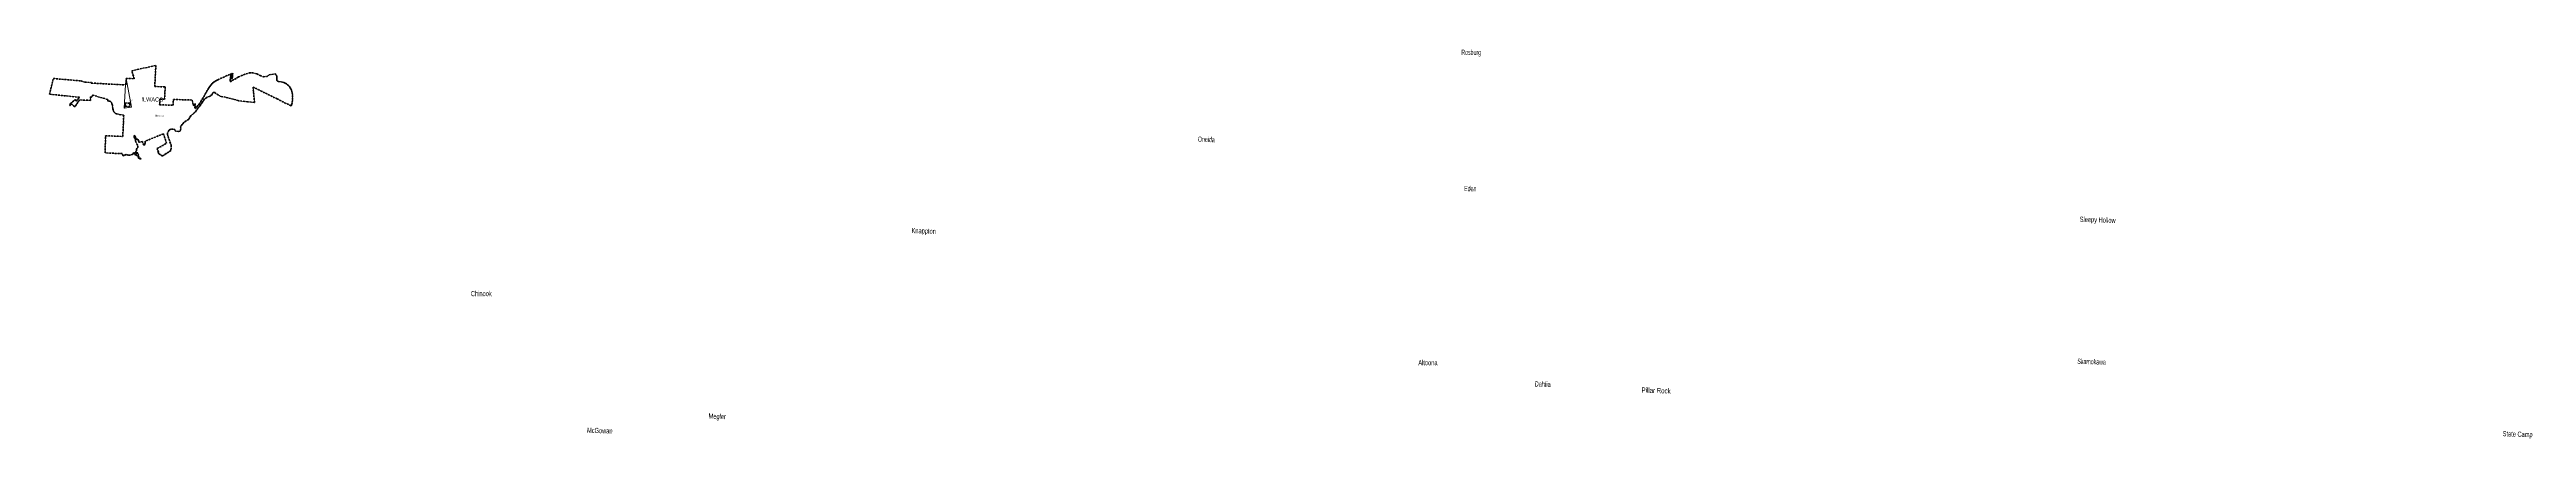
# Model space of a CAD drawing. Header units: feet. Extents: x -903180 to 1023491, y -707744 to 564635.
# Drawn here: x -777555 to -587730, y -447564 to -417695 of the extents above; entities that cross this region are included whole.
import ezdxf

# ---------------------------------------------------------------- set-up
doc = ezdxf.new("R2010")
doc.units = ezdxf.units.FT
doc.header["$LTSCALE"] = 80
doc.linetypes.add('SHORT_DASHED', pattern=[2.7, 1.5, -1.2])
doc.layers.add('13', color=7, linetype='SHORT_DASHED', lineweight=40)
doc.layers.add('58', color=7, linetype='Continuous', lineweight=13)
for name, color, linetype in [('14', 7, 'Continuous'), ('16', 7, 'Continuous'), ('36', 7, 'Continuous')]:
    doc.layers.add(name, color=color, linetype=linetype)

msp = doc.modelspace()

# ---------------------------------------------------------------- hatches: boundary and pattern name
at = {"layer": '58'}
msp.add_hatch(color=256, dxfattribs=at).paths.add_polyline_path([(-763517.68, -419509.38), (-763534.35, -419895.92), (-763710.53, -419976.8), (-763692.93, -419583.54)])

# ---------------------------------------------------------------- linework, layer by layer
at = {"layer": '13'}
for p, q in [((-764813.39, -420099.6), (-764693.28, -420035.5)), ((-773094.36, -421540.48), (-773112.17, -421532.05)), ((-767515.81, -423626.35), (-767498.62, -423815.78))]:
    msp.add_line(p, q, dxfattribs=at)
for points in [[(-773112.17, -421532.05), (-774245.92, -421205.83), (-774265.71, -421200.13), (-774306.91, -421345.47), (-774404.17, -421323.31), (-774415.19, -421606.34), (-775249.44, -421566.82), (-775622.91, -422088.42), (-775853.2, -421902.6), (-775925.59, -421873.53), (-775974.24, -421999.51), (-776011.4, -421984.57), (-775962.93, -421856.94), (-775579.86, -421536.53), (-775496.95, -421655.01), (-775367.01, -421473.36), (-775266.49, -421367.75), (-777555.42, -421129.8), (-777257.89, -419925.87), (-775156.8, -420110.3), (-774849.01, -420203.61), (-774350.27, -420227.26), (-774352.64, -420277.21), (-771721.67, -420419.38), (-771701.67, -420420.46), (-771701.14, -420400.46), (-771688.46, -419916.08), (-771058.4, -419947.28), (-771254.62, -419329.87), (-769409.39, -418922.41), (-769493.47, -420536.14), (-768694.78, -420574.45), (-768733.94, -421516.25), (-769097.81, -421499.15), (-769119.91, -421939.75), (-768082.72, -421981.23), (-768065.09, -421532.77), (-766615.8, -421578.28), (-766529.94, -422020.01), (-766397.54, -421844.31), (-766410.6, -422238.89), (-766258.15, -422090.98), (-766105.02, -421913.21), (-765985.18, -421740.4), (-765971.05, -421720.02), (-765959.68, -421700.4), (-765368.91, -420680.67), (-765356.66, -420659.53), (-765344.81, -420640.67), (-765277.75, -420533.89), (-765179.4, -420407.63), (-765068.4, -420292.34), (-764945.95, -420189.29), (-764813.39, -420099.6)], [(-764693.28, -420035.5), (-764672.3, -420024.31), (-764653.28, -420015.75), (-763692.93, -419583.54), (-763517.68, -419509.38), (-763534.35, -419895.92), (-763710.53, -419976.8), (-763721.02, -420185.8), (-763550.59, -420084.29), (-763078.51, -419806.14), (-762497.37, -419566.09), (-762235.48, -419489.21), (-761984.77, -419498.3), (-761674.29, -419575.84), (-761419.72, -419699.56), (-761149.94, -419791.69), (-760885.73, -419761.1), (-760726.97, -419648.34), (-760279.01, -419565.99), (-760268.66, -419563.14), (-760206.55, -419636.14), (-760147.6, -419730.44), (-760131.39, -419824.75), (-760128.45, -419957.38), (-760124.03, -420069.37), (-760090.13, -420123.89), (-760063, -420134.58), (-760039.3, -420143.92), (-760023, -420147.76), (-759982.77, -420157.23), (-759797.18, -420187.64), (-759693.99, -420209.47), (-759593.65, -420241.96), (-759497.25, -420284.77), (-759405.86, -420337.42), (-759320.46, -420399.34), (-759242.01, -420469.84), (-759171.36, -420548.15), (-759109.28, -420633.42), (-759056.46, -420724.72), (-759013.47, -420821.03), (-758980.78, -420921.31), (-758958.75, -421024.46), (-758957.95, -421029.56), (-758930.23, -421226.73), (-758923.28, -421425.72), (-758937.16, -421624.34), (-758971.73, -421820.43), (-759010.02, -421961.38), (-759047.99, -422025.67), (-760071.95, -421517.29), (-760091.95, -421507.36), (-760111.95, -421496.68), (-761957.55, -420579.05), (-761850.45, -421746.94), (-761848.56, -421767.55), (-761868.62, -421764.64), (-762384.62, -421705.33), (-763050.55, -421626.96), (-763481.98, -421506.87), (-764063.04, -421359.26), (-764444.67, -421305.26), (-764628.67, -421174.05), (-764859.17, -421051.2), (-764873.8, -421007.91), (-764880.17, -421004.3), (-764893.86, -420997.89), (-764908.15, -420992.94), (-764922.88, -420989.52), (-764937.88, -420987.65), (-764953, -420987.37), (-764968.06, -420988.66), (-764982.91, -420991.52), (-764997.38, -420995.92), (-765011.3, -421001.81), (-765024.54, -421009.12), (-765036.94, -421017.77), (-765048.36, -421027.67), (-765058.69, -421038.72), (-765096.15, -421161.12), (-765245.54, -421292.29), (-765484.85, -421355.93), (-765683.11, -421505.41), (-765836.67, -421750.92), (-766008.57, -422003.8), (-766175.76, -422182.53), (-766320.93, -422418.3), (-766513, -422618.23), (-766730.55, -422801.16), (-766836.11, -422941.95), (-766903.04, -423070.09), (-767087.51, -423171.86), (-767259.11, -423306.25), (-767399.42, -423463.86), (-767515.81, -423626.35)], [(-768907.33, -425875.77), (-769241.06, -425664.82), (-769211.62, -425573.49), (-769303.53, -425307.33), (-768581.36, -424890.97), (-768831.31, -424177.23), (-770229.41, -424735.16), (-770216.92, -424888.26), (-770250, -424969.42), (-770268.02, -425023), (-770330.86, -425038.8), (-770453.14, -424757.18), (-770686.87, -424833.06), (-770720.19, -424755.53), (-770764.16, -424639.44), (-770828.15, -424576.87), (-770909.04, -424592.01), (-770927.63, -424551.17), (-770965.8, -424441.32), (-771024.25, -424336.76), (-771067.57, -424313.09), (-771070.82, -424347.12), (-771061.27, -424415.76), (-771016.21, -424501.76), (-770979.31, -424591.47), (-770962.59, -424738.71), (-770871.7, -424944.87), (-770786.93, -425098.59), (-770797.49, -425222.74), (-770858.8, -425306.89), (-770883.35, -425374.29), (-770901.2, -425478.09), (-770978.26, -425553.64), (-770892.29, -425729.49), (-770855.46, -425710.74), (-770894.73, -425630.98), (-770833.54, -425604.85), (-770722.51, -425809.97), (-770769.89, -425842.4), (-770691.68, -426024.89), (-770548.84, -426059.3), (-770544.36, -426101.65), (-770714.05, -426073.4), (-770838.23, -425843.93), (-770955.17, -425801.53), (-771037.21, -425627.83), (-771075.17, -425622.43), (-771125.53, -425626.63), (-771144.8, -425714.31), (-771218.47, -425751.81), (-771387.06, -425803.95), (-771543.88, -425808.31), (-771682.59, -425757.08), (-771814.87, -425804.51), (-771921.41, -425864.96), (-771988.22, -425693.57), (-773302.08, -425636.9), (-773258.67, -424320.1), (-771941.17, -424372.48), (-771871.23, -422775.32), (-771870.28, -422753.83), (-771890.35, -422749.35), (-772268.29, -422664.98), (-772408.45, -422638.49), (-772424.7, -422635.42), (-772448.45, -422627.71), (-772463.89, -422622.33), (-772494.69, -422607.83), (-772523.81, -422590.19), (-772550.92, -422569.6), (-772575.74, -422546.3), (-772597.98, -422520.52), (-772617.41, -422492.56), (-772622.81, -422482.73), (-772633.1, -422464.01), (-772641.54, -422442.73), (-772647.23, -422428.39), (-772677.16, -422332.99), (-772692.97, -422254.74), (-772696.93, -422235.11), (-772700.02, -422214.74), (-772730.37, -422014.17), (-772733.33, -421994.6), (-772736.75, -421974.17), (-772736.89, -421973.35), (-772751.09, -421914.35), (-772771.39, -421857.15), (-772788.9, -421820.5), (-772797.88, -421801.71), (-772810.94, -421780.5), (-772815.1, -421773.74), (-772853.54, -421720.98), (-772897.3, -421672.52), (-773100.19, -421666.06), (-773094.36, -421540.48)], [(-767498.62, -423815.78), (-767556.03, -423958.32), (-767689.51, -423983.61), (-767869.95, -423975.06), (-767920.71, -423935.06), (-767941.19, -423835.9), (-768094.76, -423806.23), (-768292.19, -423823.17), (-768408.03, -423915.39), (-768514.9, -424092.29), (-768515.5, -424218.81), (-768469.21, -424381.17), (-768234.69, -425054.53), (-768249.4, -425457.72), (-768907.33, -425875.77)]]:
    msp.add_lwpolyline(points, dxfattribs=at)
msp.add_lwpolyline([(-771394.66, -422075.73), (-771744.37, -422060.18), (-771737.6, -421800.23), (-771387.89, -421815.77)], close=True, dxfattribs=at)
at = {"layer": '58'}
for points in [[(-761674.29, -419575.84), (-761984.77, -419498.3), (-762235.48, -419489.21), (-762497.37, -419566.09), (-763078.51, -419806.14), (-763550.59, -420084.29), (-763721.02, -420185.8), (-763692.93, -419583.54), (-764653.28, -420015.75), (-764672.3, -420024.31), (-764693.28, -420035.5), (-764813.39, -420099.6), (-764945.95, -420189.29), (-765068.4, -420292.34), (-765179.4, -420407.63), (-765277.75, -420533.89), (-765344.81, -420640.67), (-765356.66, -420659.53), (-765368.91, -420680.67), (-765959.68, -421700.4), (-765971.05, -421720.02), (-765985.18, -421740.4), (-766105.02, -421913.21), (-766258.15, -422090.98), (-766410.6, -422238.89), (-766397.54, -421844.31), (-766529.94, -422020.01), (-766615.8, -421578.28), (-768065.09, -421532.77), (-768082.72, -421981.23), (-769119.91, -421939.75), (-769097.81, -421499.15), (-768733.94, -421516.25), (-768694.78, -420574.45), (-769493.47, -420536.14), (-769409.39, -418922.41), (-771254.62, -419329.87), (-771058.4, -419947.28), (-771688.46, -419916.08), (-771262.19, -422128.92), (-771843.92, -422210.62), (-771721.67, -420419.38), (-774352.64, -420277.21), (-774350.27, -420227.26), (-774849.01, -420203.61), (-775156.8, -420110.3), (-777257.89, -419925.87), (-777555.42, -421129.8), (-775266.49, -421367.75), (-775367.01, -421473.36), (-775496.95, -421655.01), (-775579.86, -421536.53), (-775962.93, -421856.94), (-776011.4, -421984.57), (-775974.24, -421999.51), (-775925.59, -421873.53), (-775853.2, -421902.6), (-775622.91, -422088.42), (-775249.44, -421566.82), (-774415.19, -421606.34), (-774404.17, -421323.31), (-774306.91, -421345.47)], [(-774306.91, -421345.47), (-774245.92, -421205.83), (-773112.17, -421532.05), (-773094.36, -421540.48), (-773100.19, -421666.06), (-772897.3, -421672.52), (-772853.54, -421720.98), (-772815.1, -421773.74), (-772810.94, -421780.5), (-772797.88, -421801.71), (-772788.9, -421820.5), (-772771.39, -421857.15), (-772751.09, -421914.35), (-772736.89, -421973.35), (-772736.75, -421974.17), (-772733.33, -421994.6), (-772730.37, -422014.17), (-772700.02, -422214.74), (-772696.93, -422235.11), (-772692.97, -422254.74), (-772677.16, -422332.99), (-772647.23, -422428.39), (-772641.54, -422442.73), (-772633.1, -422464.01), (-772622.81, -422482.73), (-772617.41, -422492.56), (-772597.98, -422520.52), (-772575.74, -422546.3), (-772550.92, -422569.6), (-772523.81, -422590.19), (-772494.69, -422607.83), (-772463.89, -422622.33), (-772448.45, -422627.71), (-772424.7, -422635.42), (-772408.45, -422638.49), (-772268.29, -422664.98), (-771890.35, -422749.35), (-771870.28, -422753.83), (-771871.23, -422775.32), (-771941.17, -424372.48), (-773258.67, -424320.1), (-773302.08, -425636.9), (-771988.22, -425693.57), (-771921.41, -425864.96), (-771814.87, -425804.51), (-771682.59, -425757.08), (-771543.88, -425808.31), (-771387.06, -425803.95), (-771218.47, -425751.81), (-771144.8, -425714.31), (-771125.53, -425626.63), (-771075.17, -425622.43), (-771037.21, -425627.83), (-770955.17, -425801.53), (-770838.23, -425843.93), (-770714.05, -426073.4), (-770544.36, -426101.65), (-770548.84, -426059.3), (-770691.68, -426024.89), (-770769.89, -425842.4), (-770722.51, -425809.97), (-770833.54, -425604.85), (-770894.73, -425630.98), (-770855.46, -425710.74), (-770892.29, -425729.49), (-770978.26, -425553.64), (-770901.2, -425478.09), (-770883.35, -425374.29), (-770858.8, -425306.89), (-770797.49, -425222.74), (-770786.93, -425098.59), (-770871.7, -424944.87), (-770962.59, -424738.71), (-770979.31, -424591.47), (-771016.21, -424501.76), (-771061.27, -424415.76), (-771070.82, -424347.12), (-771067.57, -424313.09), (-771024.25, -424336.76), (-770965.8, -424441.32), (-770927.63, -424551.17), (-770909.04, -424592.01), (-770828.15, -424576.87), (-770764.16, -424639.44), (-770720.19, -424755.53), (-770686.87, -424833.06), (-770453.14, -424757.18), (-770330.86, -425038.8), (-770268.02, -425023), (-770250, -424969.42), (-770216.92, -424888.26), (-770229.41, -424735.16), (-768831.31, -424177.23), (-768581.36, -424890.97), (-769303.53, -425307.33), (-769211.62, -425573.49), (-769241.06, -425664.82), (-768907.33, -425875.77)], [(-768907.33, -425875.77), (-768249.4, -425457.72), (-768234.69, -425054.53), (-768469.21, -424381.17), (-768515.5, -424218.81), (-768514.9, -424092.29), (-768408.03, -423915.39), (-768292.19, -423823.17), (-768094.76, -423806.23), (-767941.19, -423835.9), (-767920.71, -423935.06), (-767869.95, -423975.06), (-767689.51, -423983.61), (-767556.03, -423958.32), (-767498.62, -423815.78), (-767515.81, -423626.35), (-767399.42, -423463.86), (-767259.11, -423306.25), (-767087.51, -423171.86), (-766903.04, -423070.09), (-766836.11, -422941.95), (-766730.55, -422801.16), (-766513, -422618.23), (-766320.93, -422418.3), (-766175.76, -422182.53), (-766008.57, -422003.8), (-765836.67, -421750.92), (-765683.11, -421505.41), (-765484.85, -421355.93), (-765245.54, -421292.29), (-765096.15, -421161.12), (-765058.69, -421038.72), (-765048.36, -421027.67), (-765036.94, -421017.77), (-765024.54, -421009.12), (-765011.3, -421001.81), (-764997.38, -420995.92), (-764982.91, -420991.52), (-764968.06, -420988.66), (-764953, -420987.37), (-764937.88, -420987.65), (-764922.88, -420989.52), (-764908.15, -420992.94), (-764893.86, -420997.89), (-764880.17, -421004.3), (-764873.8, -421007.91), (-764859.17, -421051.2), (-764628.67, -421174.05), (-764444.67, -421305.26), (-764063.04, -421359.26), (-763481.98, -421506.87), (-763050.55, -421626.96), (-762384.62, -421705.33), (-761868.62, -421764.64), (-761848.56, -421767.55), (-761850.45, -421746.94), (-761957.55, -420579.05), (-760111.95, -421496.68), (-760091.95, -421507.36), (-760071.95, -421517.29), (-759047.99, -422025.67), (-759010.02, -421961.38), (-758971.73, -421820.43), (-758937.16, -421624.34), (-758923.28, -421425.72), (-758930.23, -421226.73), (-758957.95, -421029.56), (-758958.75, -421024.46), (-758980.78, -420921.31), (-759013.47, -420821.03), (-759056.46, -420724.72), (-759109.28, -420633.42), (-759171.36, -420548.15), (-759242.01, -420469.84), (-759320.46, -420399.34), (-759405.86, -420337.42), (-759497.25, -420284.77), (-759593.65, -420241.96), (-759693.99, -420209.47), (-759797.18, -420187.64), (-759982.77, -420157.23), (-760023, -420147.76), (-760039.3, -420143.92), (-760063, -420134.58), (-760090.13, -420123.89), (-760124.03, -420069.37), (-760128.45, -419957.38), (-760131.39, -419824.75), (-760147.6, -419730.44), (-760206.55, -419636.14), (-760268.66, -419563.14), (-760279.01, -419565.99), (-760726.97, -419648.34), (-760885.73, -419761.1), (-761149.94, -419791.69), (-761419.72, -419699.56), (-761674.29, -419575.84)]]:
    msp.add_lwpolyline(points, dxfattribs=at)
for points in [[(-763517.68, -419509.38), (-763534.35, -419895.92), (-763710.53, -419976.8), (-763692.93, -419583.54)], [(-771744.37, -422060.18), (-771394.66, -422075.73), (-771387.89, -421815.77), (-771737.6, -421800.23), (-771744.37, -422060.18), (-771843.92, -422210.62), (-771721.67, -420419.38), (-771701.67, -420420.46), (-771701.14, -420400.46), (-771688.46, -419916.08), (-771262.19, -422128.92), (-771843.92, -422210.62)]]:
    msp.add_lwpolyline(points, close=True, dxfattribs=at)

# ---------------------------------------------------------------- texts
at = {"layer": '14', "width": 0.8}
msp.add_text('ILWACO', height=320, rotation=359, dxfattribs=at).set_placement((-770513.91, -421677.03))
at = {"layer": '16'}
for s, width, p in [('Rosburg', 0.6, (-669362.06, -418116.37)), ('Chinook', 0.65, (-745264.54, -436634.02)), ('Altoona', 0.65, (-672657.01, -441935.71))]:
    msp.add_text(s, height=400, dxfattribs=dict(at, width=width)).set_placement(p)
for s, width, p in [('Oneida', 0.6, (-689555.25, -424778.13)), ('Eden', 0.6, (-669148.32, -428563.73)), ('Sleepy Hollow', 0.65, (-621973.95, -430926.7)), ('Knappton', 0.65, (-711497.17, -431794.54)), ('Skamokawa', 0.6, (-622154.26, -441826.46)), ('Dahlia', 0.65, (-663745.01, -443566.79)), ('Pillar Rock', 0.7, (-655555, -444036.59)), ('Megler', 0.65, (-727054.04, -446036.52)), ('McGowan', 0.65, (-736369.15, -447118.36)), ('State Camp', 0.65, (-589558.54, -447387.05))]:
    msp.add_text(s, height=400, rotation=358.108, dxfattribs=dict(at, width=width)).set_placement(p)
at = {"layer": '36', "width": 1.35}
msp.add_text('Uninc.', height=113, rotation=45, dxfattribs=at).set_placement((-771556.12, -421950.04))
at = {"layer": '36', "width": 1.1}
msp.add_text('Ilwaco', height=157.5, dxfattribs=at).set_placement((-769472.02, -422865.6))

doc.saveas('drawing.dxf')
